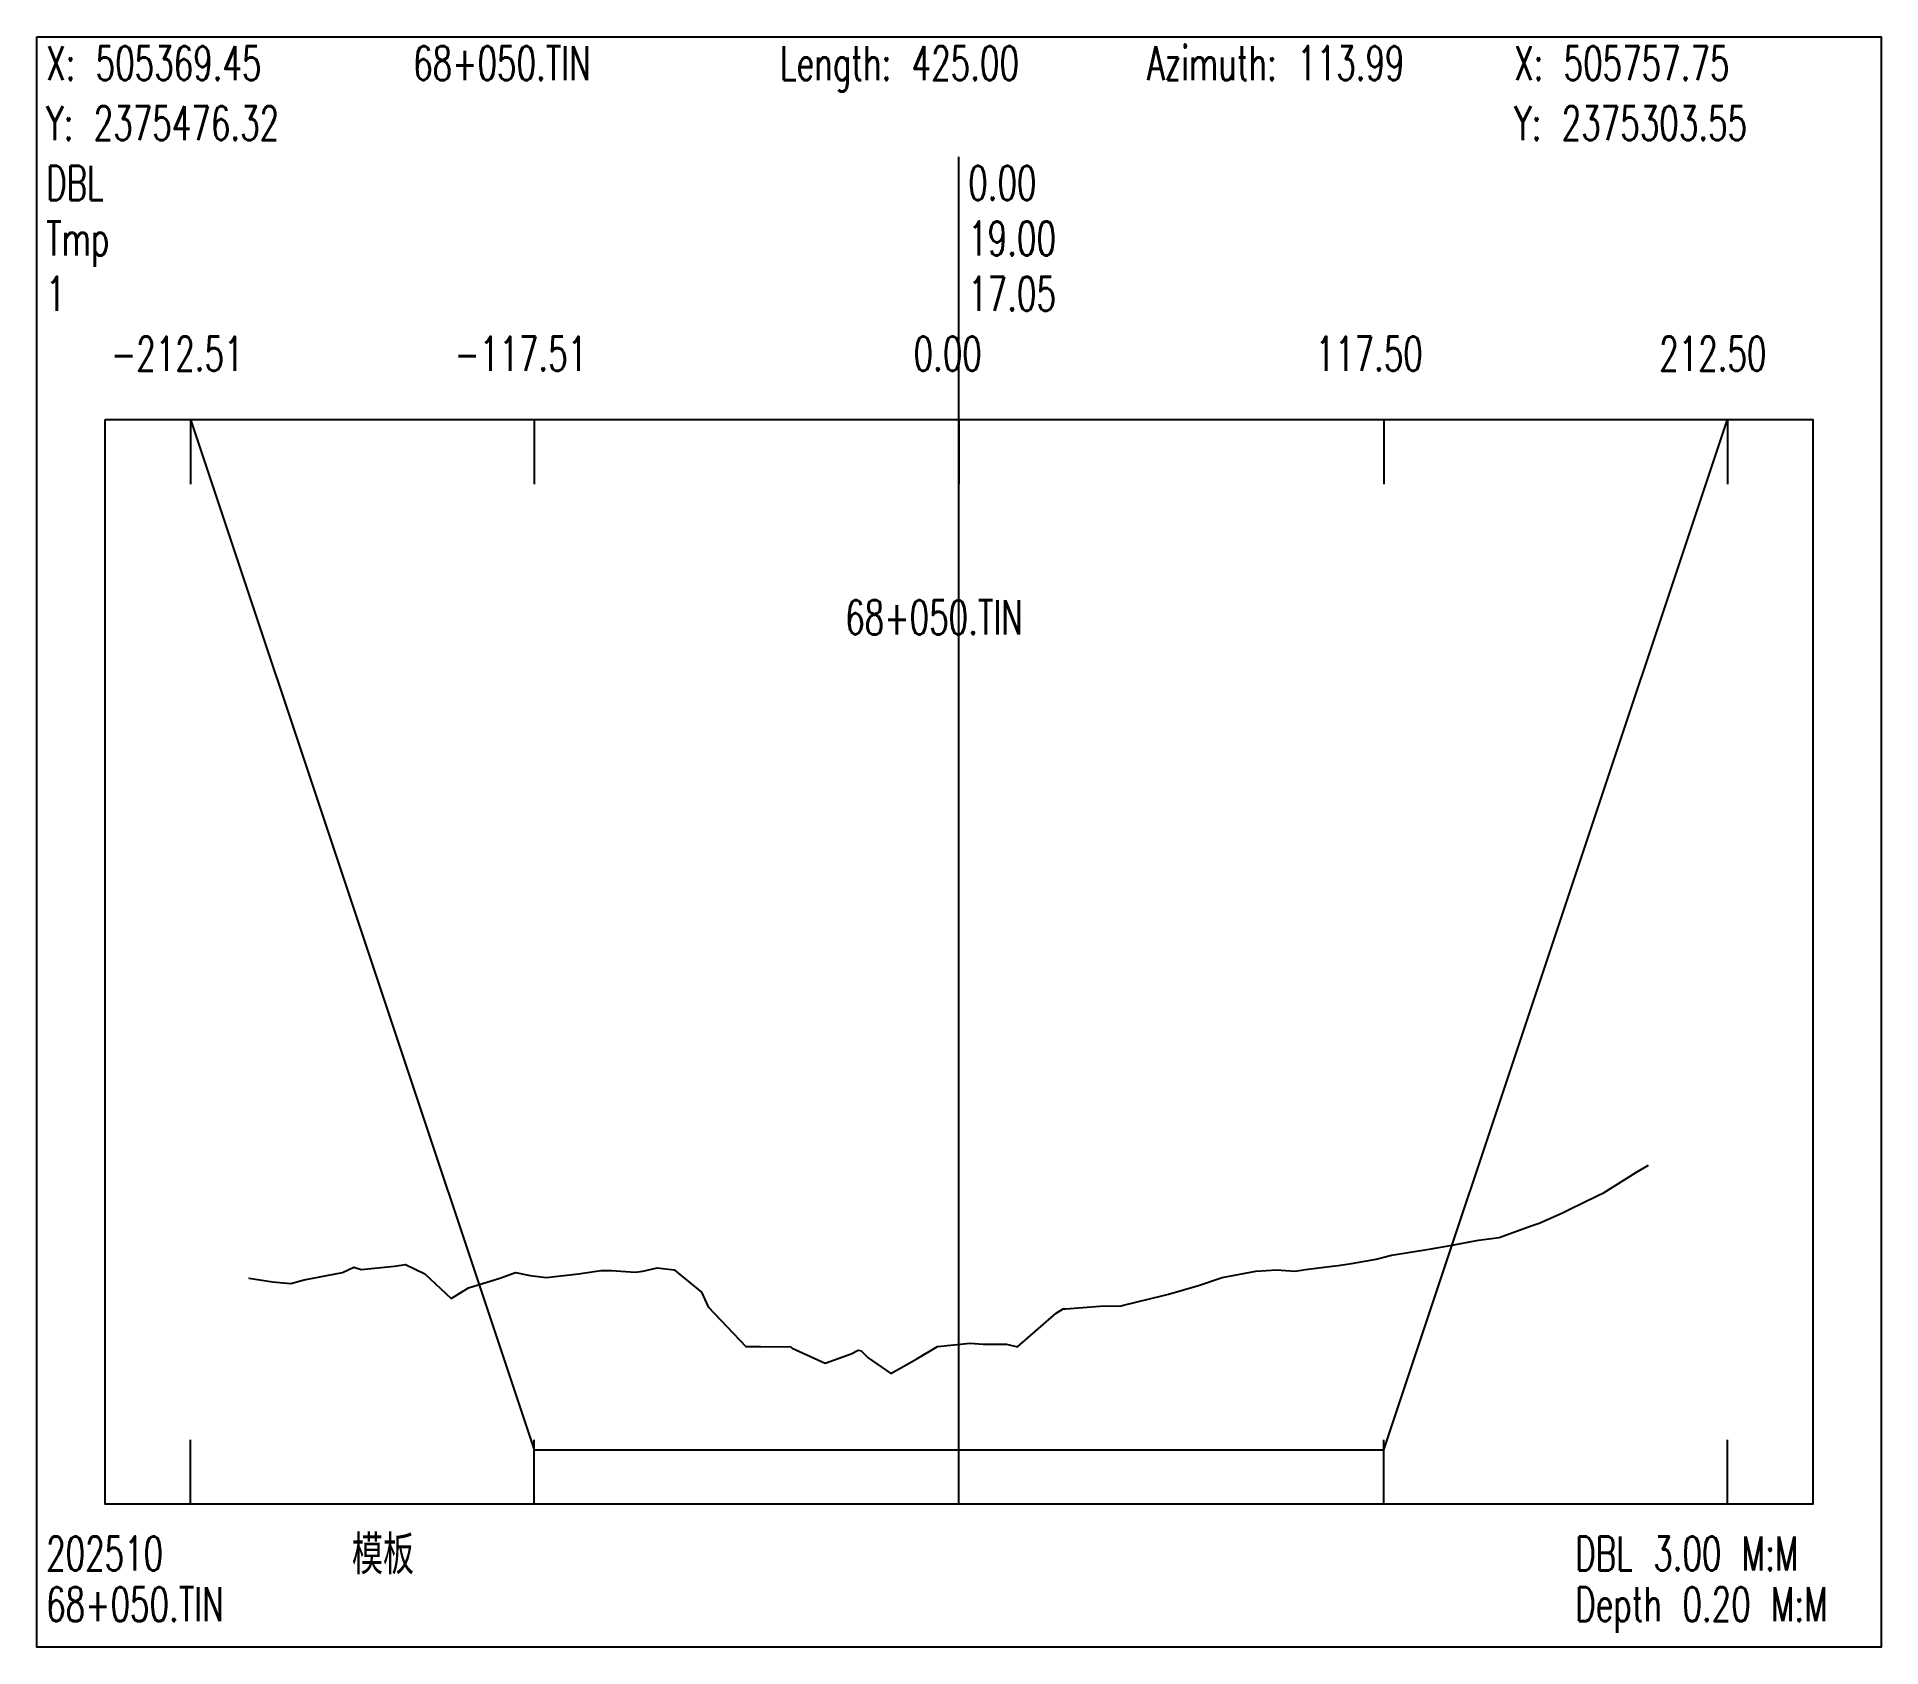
# Model space of a CAD drawing. Extents: x 1 to 171, y -4454 to 0.
# Drawn here: x 1 to 171, y -1930.2 to -1781.7 of the extents above; entities that cross this region are included whole.
import ezdxf

# ---------------------------------------------------------------- set-up
doc = ezdxf.new("R2010")
doc.units = 0
doc.header["$MEASUREMENT"] = 0
doc.layers.add('LABELS', color=7, linetype='Continuous')
doc.layers.add('XSECTION', color=7, linetype='Continuous')
doc.styles.get("Standard").update_dxf_attribs({"font": 'txt.shx'})

msp = doc.modelspace()

# ---------------------------------------------------------------- texts
at = {"layer": 'LABELS', "color": 0, "width": 0.666667}
for s, height, p in [('X: 505369.45', 3.1482, (1.85, -1785.72)), ('68+050.TIN', 3.148, (35.68, -1785.72)), ('Length: 425.00', 3.1482, (69.51, -1785.72)), ('Azimuth: 113.99', 3.1482, (103.34, -1785.72)), ('X: 505757.75', 3.1482, (137.17, -1785.72)), ('Y: 2375476.32', 3.1482, (1.85, -1791.25)), ('Y: 2375303.55', 3.1482, (137.17, -1791.25)), ('DBL', 3.148, (1.85, -1796.77)), ('0.00', 3.148, (86.85, -1796.77)), ('0.00', 3.148, (86.85, -1796.77)), ('Tmp', 3.148, (1.85, -1801.88)), ('19.00', 3.148, (86.85, -1801.88)), ('19.00', 3.148, (86.85, -1801.88)), ('-212.51', 3.148, (7.82, -1812.51)), ('-117.51', 3.148, (39.49, -1812.51)), ('0.00', 3.148, (81.81, -1812.51)), ('117.50', 3.148, (118.87, -1812.51)), ('212.50', 3.148, (150.54, -1812.51)), ('68+050.TIN', 3.148, (75.51, -1836.82)), ('模板', 3.148, (30.04, -1923.13)), ('DBL 3.00 M:M', 3.1482, (142.81, -1923.13)), ('68+050.TIN', 3.148, (1.85, -1927.81)), ('Depth 0.20 M:M', 3.1482, (142.81, -1927.81))]:
    msp.add_text(s, height=height, dxfattribs=at).set_placement(p)
at = {"layer": 'LABELS', "color": 1, "width": 0.666667}
for s, height, p in [('1', 3.15, (1.85, -1806.98)), ('17.05', 3.148, (86.85, -1806.98)), ('17.05', 3.148, (86.85, -1806.98)), ('202510', 3.148, (1.85, -1923.13))]:
    msp.add_text(s, height=height, dxfattribs=at).set_placement(p)

# ---------------------------------------------------------------- linework, layer by layer
at = {"layer": 'XSECTION', "color": 0, "linetype": 'Continuous'}
for points in [[(1, -1781.72), (171, -1781.72), (171, -1930.19), (1, -1930.19), (1, -1781.72)], [(86, -1917.01), (86, -1792.78)], [(86, -1917.01), (86, -1792.78)], [(7.3, -1817.01), (164.71, -1817.01), (164.71, -1917.01), (7.3, -1917.01), (7.3, -1817.01)], [(15.17, -1817.01), (15.17, -1822.95)], [(15.17, -1817.01), (46.83, -1912.01)], [(15.17, -1817.01), (46.83, -1912.01)], [(46.83, -1817.01), (46.83, -1822.95)], [(86, -1817.01), (86, -1822.95)], [(125.17, -1817.01), (125.17, -1822.95)], [(125.17, -1912.01), (156.84, -1817.01)], [(125.17, -1912.01), (156.84, -1817.01)], [(156.84, -1817.01), (156.84, -1822.95)], [(15.17, -1917.01), (15.17, -1911.07)], [(46.83, -1917.01), (46.83, -1911.07)], [(46.83, -1912.01), (86, -1912.01)], [(46.83, -1912.01), (46.83, -1912.01)], [(46.83, -1912.01), (86, -1912.01)], [(86, -1917.01), (86, -1911.07)], [(86, -1912.01), (125.17, -1912.01)], [(86, -1912.01), (125.17, -1912.01)], [(125.17, -1917.01), (125.17, -1911.07)], [(125.17, -1912.01), (125.17, -1912.01)], [(156.84, -1917.01), (156.84, -1911.07)]]:
    msp.add_lwpolyline(points, dxfattribs=at)
at = {"layer": 'XSECTION', "color": 1, "linetype": 'Continuous'}
msp.add_lwpolyline([(20.55, -1896.16), (20.56, -1896.16), (20.56, -1896.16), (22.72, -1896.51), (24.41, -1896.66), (25.65, -1896.31), (29.18, -1895.66), (30.22, -1895.16), (30.89, -1895.36), (33.95, -1895.06), (34.99, -1894.91), (36.75, -1895.76), (39.19, -1898.06), (40.78, -1897.06), (43.69, -1896.16), (45.12, -1895.66), (46.48, -1895.91), (47.96, -1896.11), (50.92, -1895.76), (52.38, -1895.56), (53.03, -1895.46), (53.97, -1895.46), (56.15, -1895.61), (56.86, -1895.51), (58.19, -1895.21), (59.75, -1895.41), (62.26, -1897.46), (62.89, -1898.81), (66.35, -1902.46), (67.71, -1902.46), (70.49, -1902.51), (70.63, -1902.61), (73.66, -1904.01), (76.06, -1903.16), (76.72, -1902.81), (76.98, -1902.86), (77.64, -1903.51), (79.71, -1904.96), (82.11, -1903.61), (84.03, -1902.46), (87.02, -1902.16), (88.24, -1902.26), (90.38, -1902.26), (91.4, -1902.51), (94.95, -1899.41), (95.6, -1899.01), (95.85, -1899.01), (98.99, -1898.76), (100.95, -1898.71), (101.17, -1898.66), (104.69, -1897.81), (105.31, -1897.66), (108.08, -1896.86), (110.25, -1896.11), (110.26, -1896.11), (110.27, -1896.11), (113.37, -1895.51), (115.27, -1895.41), (116.99, -1895.51), (117.94, -1895.36), (120.4, -1895.06), (120.94, -1895.01), (122.17, -1894.81), (124.47, -1894.41), (125.88, -1894.06), (129.53, -1893.46), (131.29, -1893.16), (133.9, -1892.66), (135.8, -1892.41), (138.75, -1891.36), (139.49, -1891.11), (141.63, -1890.16), (142.31, -1889.81), (144.76, -1888.61), (145.47, -1888.26), (148.45, -1886.41), (149.57, -1885.76)], dxfattribs=at)

msp.set_redraw_order([(e.dxf.handle, doc.entitydb.next_handle()) for e in msp.query("TEXT MTEXT ATTDEF DIMENSION ARC_DIMENSION")])  # texts and dimensions are drawn at this point

doc.saveas('drawing.dxf')
